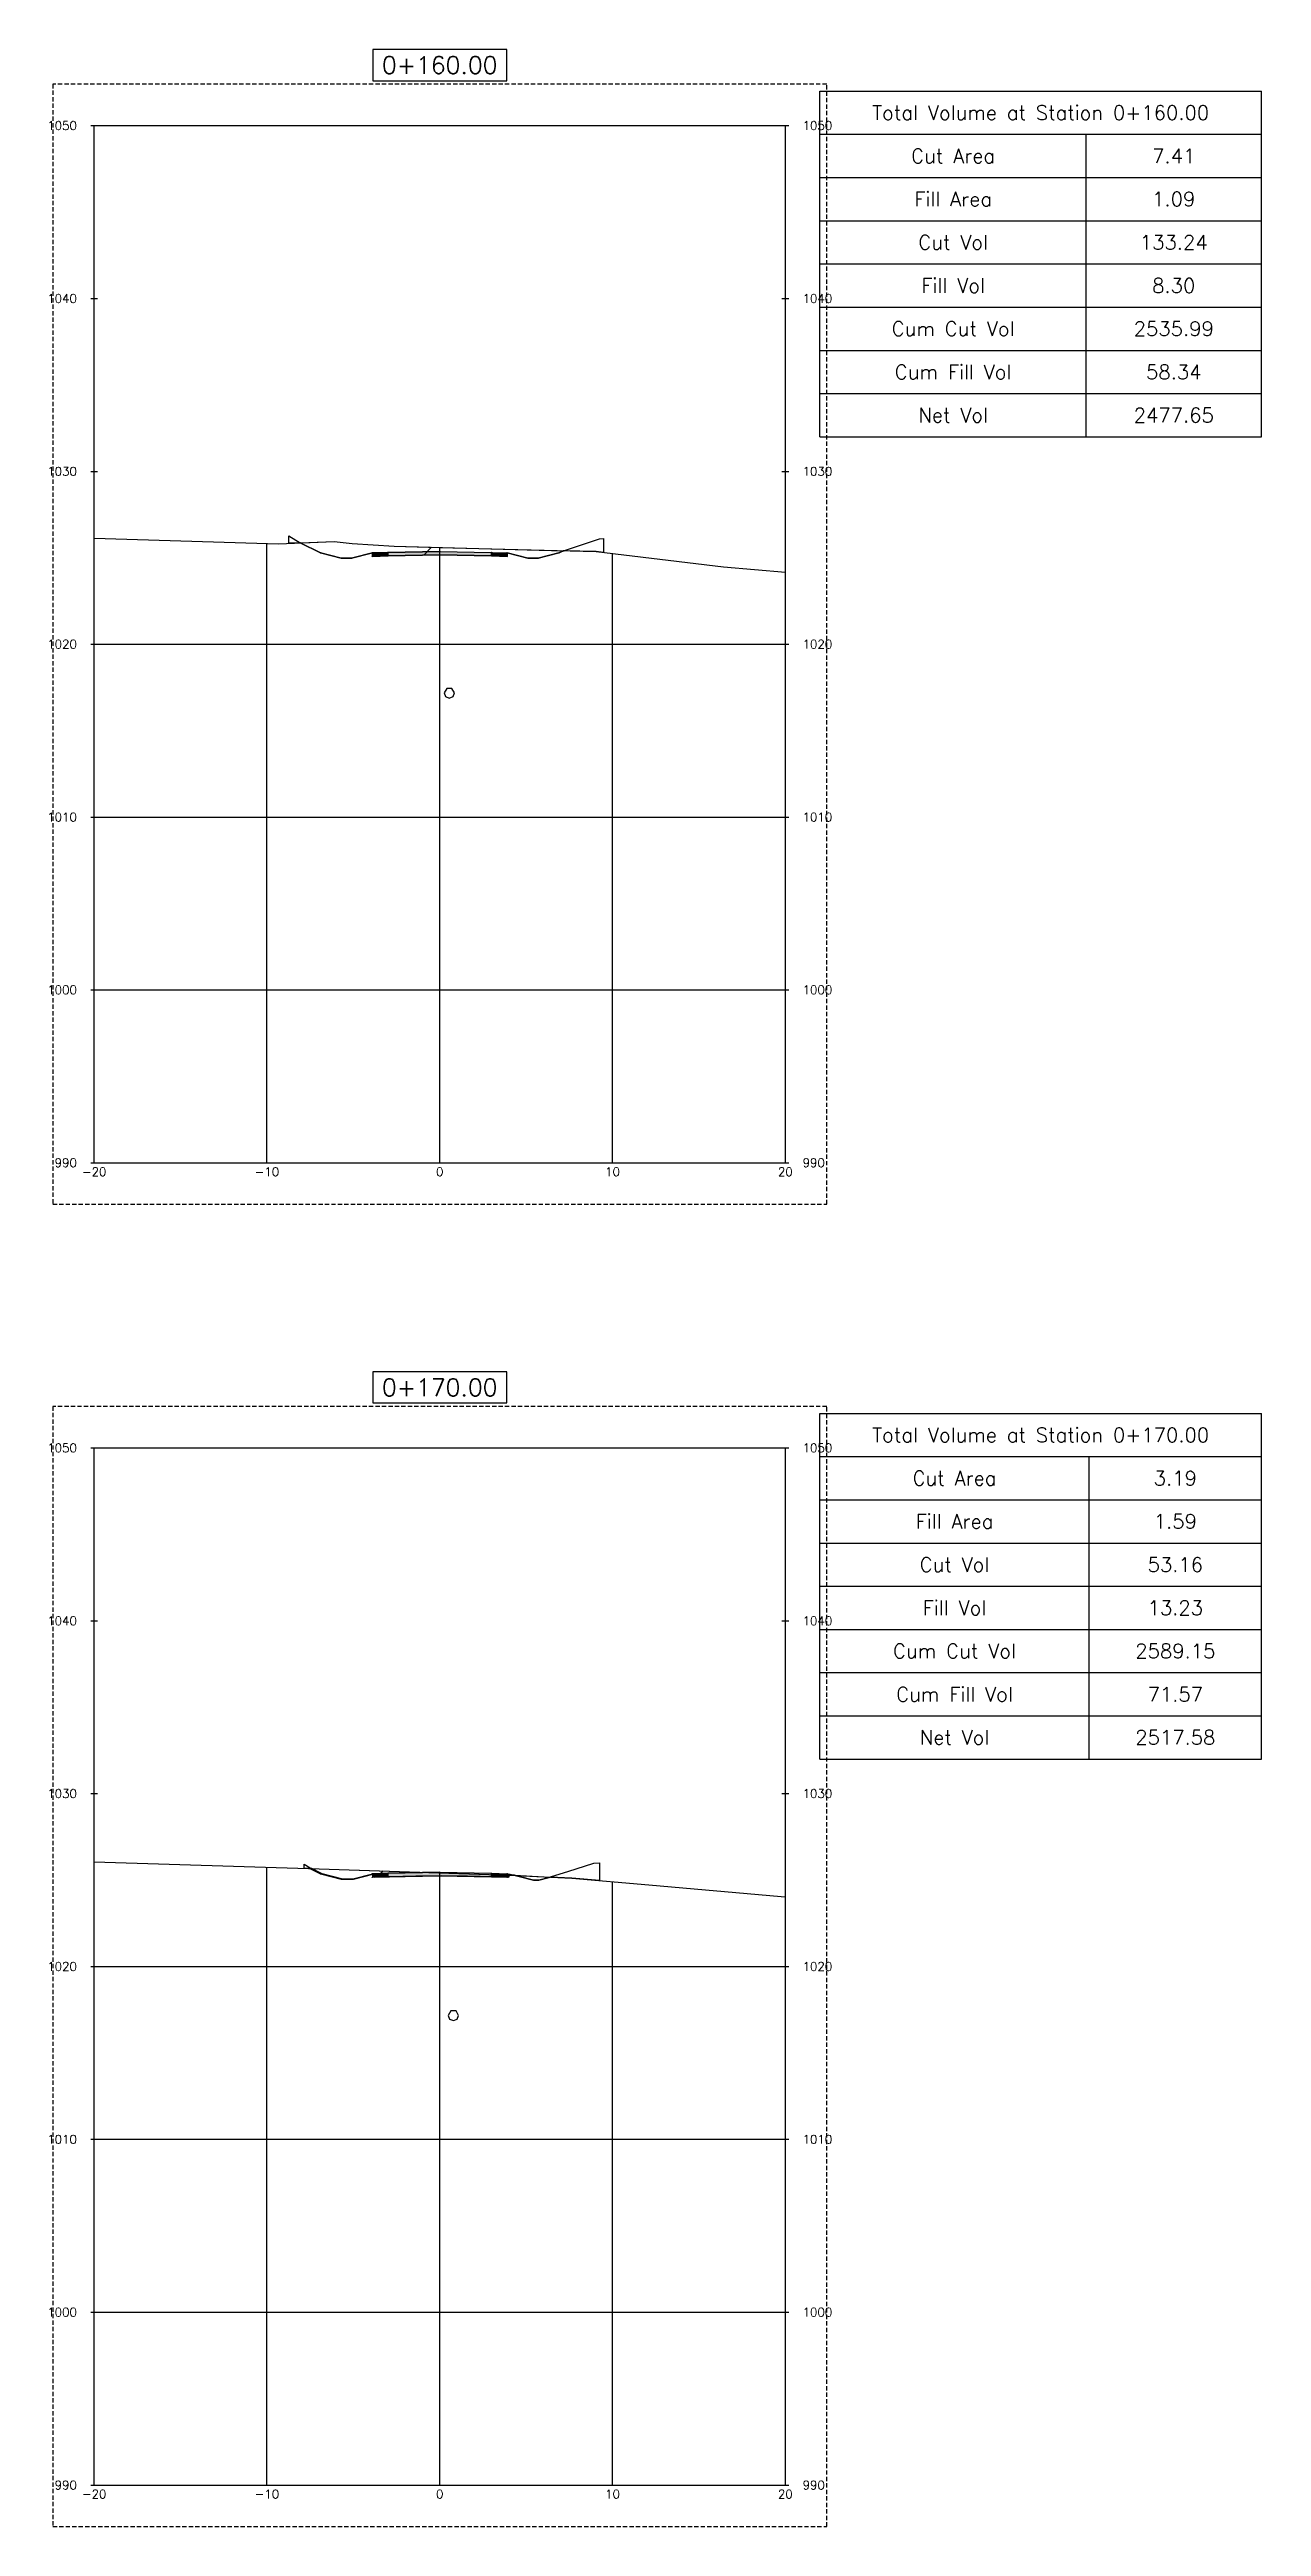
# Model space of a CAD drawing. Header units: metres. Extents: x 517023 to 519141, y 3924953 to 3927827.
# Drawn here: x 518396.4 to 518466.5, y 3925817.7 to 3925961 of the extents above; entities that cross this region are included whole.
import ezdxf

# ---------------------------------------------------------------- set-up
doc = ezdxf.new("R2010")
doc.units = ezdxf.units.M
doc.linetypes.add('DASHED2', pattern=[0.375, 0.25, -0.125])
for name, color, linetype in [('C-ANNO-TABL', 1, 'Continuous'), ('C-ANNO-TABL-TEXT', 150, 'Continuous'), ('C-ANNO-TABL-TITL', 150, 'Continuous'), ('C-ANNO-TABL-TTBL', 5, 'Continuous'), ('C-ROAD-CORR', 5, 'Continuous'), ('C-ROAD-CORR-PATT', 150, 'Continuous'), ('C-ROAD-LINK', 150, 'Continuous'), ('C-ROAD-MARK', 212, 'Continuous'), ('C-ROAD-PROF-TTLB', 5, 'Continuous'), ('C-ROAD-SECT', 7, 'Continuous'), ('C-ROAD-SECT-GRID', 7, 'Continuous'), ('C-ROAD-SECT-TEXT', 92, 'Continuous'), ('C-ROAD-SECT-TICK', 7, 'Continuous'), ('C-ROAD-SECT-TITL', 92, 'Continuous'), ('C-ROAD-SHAP', 32, 'Continuous'), ('C-ROAD-SHAP-PATT', 7, 'Continuous'), ('C-STRM-PIPE', 170, 'Continuous')]:
    doc.layers.add(name, color=color, linetype=linetype)
doc.layers.add('C-ROAD-SECT-BUFR', color=6, linetype='DASHED2', plot=False)
doc.styles.get("Standard").update_dxf_attribs({"font": 'simplex.shx'})

msp = doc.modelspace()

# ---------------------------------------------------------------- texts
at = {"layer": 'C-ANNO-TABL-TEXT', "color": 150, "linetype": 'Continuous', "lineweight": -3, "char_height": 0.833, "attachment_point": 5}
for s, insert in [('7.41', (518461.45, 3925954.89)), ('1.09', (518461.45, 3925952.39)), ('133.24', (518461.45, 3925949.89)), ('8.30', (518461.45, 3925947.39)), ('2535.99', (518461.45, 3925944.89)), ('58.34', (518461.45, 3925942.39)), ('2477.65', (518461.45, 3925939.89)), ('3.19', (518461.54, 3925878.39)), ('1.59', (518461.54, 3925875.89)), ('53.16', (518461.54, 3925873.39)), ('13.23', (518461.54, 3925870.89)), ('2589.15', (518461.54, 3925868.39)), ('71.57', (518461.54, 3925865.89)), ('2517.58', (518461.54, 3925863.39))]:
    msp.add_mtext(s, dxfattribs=dict(at, insert=insert))
at = {"layer": 'C-ANNO-TABL-TITL', "color": 150, "linetype": 'Continuous', "lineweight": -3, "attachment_point": 5}
for s, insert, char_height in [('Total Volume at Station 0+160.00', (518453.75, 3925957.39), 0.8333), ('Cut Area', (518448.68, 3925954.89), 0.833), ('Fill Area', (518448.68, 3925952.39), 0.833), ('Cut Vol', (518448.68, 3925949.89), 0.833), ('Fill Vol', (518448.68, 3925947.39), 0.833), ('Cum Cut Vol', (518448.68, 3925944.89), 0.8333), ('Cum Fill Vol', (518448.68, 3925942.39), 0.8333), ('Net Vol', (518448.68, 3925939.89), 0.833), ('Total Volume at Station 0+170.00', (518453.75, 3925880.89), 0.8333), ('Cut Area', (518448.76, 3925878.39), 0.833), ('Fill Area', (518448.76, 3925875.89), 0.833), ('Cut Vol', (518448.76, 3925873.39), 0.833), ('Fill Vol', (518448.76, 3925870.89), 0.833), ('Cum Cut Vol', (518448.76, 3925868.39), 0.8333), ('Cum Fill Vol', (518448.76, 3925865.89), 0.8333), ('Net Vol', (518448.76, 3925863.39), 0.833)]:
    msp.add_mtext(s, dxfattribs=dict(at, insert=insert, char_height=char_height))
at = {"layer": 'C-ROAD-SECT-TEXT', "color": 92, "linetype": 'Continuous', "lineweight": -3, "char_height": 0.5}
for s, insert, attachment_point in [('1050', (518397.97, 3925956.64), 6), ('1050', (518439.97, 3925956.64), 4), ('1040', (518397.97, 3925946.64), 6), ('1040', (518439.97, 3925946.64), 4), ('1030', (518397.97, 3925936.64), 6), ('1030', (518439.97, 3925936.64), 4), ('1020', (518397.97, 3925926.64), 6), ('1020', (518439.97, 3925926.64), 4), ('1010', (518397.97, 3925916.64), 6), ('1010', (518439.97, 3925916.64), 4), ('1000', (518397.97, 3925906.64), 6), ('1000', (518439.97, 3925906.64), 4), ('990', (518397.97, 3925896.64), 6), ('{\\C3;-20}', (518398.97, 3925896.37), 2), ('{\\C3;-10}', (518408.97, 3925896.37), 2), ('{\\C3;0}', (518418.97, 3925896.37), 2), ('{\\C3;10}', (518428.97, 3925896.37), 2), ('{\\C3;20}', (518438.97, 3925896.37), 2), ('990', (518439.97, 3925896.64), 4), ('1050', (518397.97, 3925880.14), 6), ('1050', (518439.97, 3925880.14), 4), ('1040', (518397.97, 3925870.14), 6), ('1040', (518439.97, 3925870.14), 4), ('1030', (518397.97, 3925860.14), 6), ('1030', (518439.97, 3925860.14), 4), ('1020', (518397.97, 3925850.14), 6), ('1020', (518439.97, 3925850.14), 4), ('1010', (518397.97, 3925840.14), 6), ('1010', (518439.97, 3925840.14), 4), ('1000', (518397.97, 3925830.14), 6), ('1000', (518439.97, 3925830.14), 4), ('990', (518397.97, 3925820.14), 6), ('{\\C3;-20}', (518398.97, 3925819.87), 2), ('{\\C3;-10}', (518408.97, 3925819.87), 2), ('{\\C3;0}', (518418.97, 3925819.87), 2), ('{\\C3;10}', (518428.97, 3925819.87), 2), ('{\\C3;20}', (518438.97, 3925819.87), 2), ('990', (518439.97, 3925820.14), 4)]:
    msp.add_mtext(s, dxfattribs=dict(at, insert=insert, attachment_point=attachment_point))
at = {"layer": 'C-ROAD-SECT-TITL', "color": 92, "linetype": 'Continuous', "lineweight": -3, "char_height": 1, "attachment_point": 8}
for s, insert in [('0+160.00', (518418.97, 3925959.64)), ('0+170.00', (518418.97, 3925883.14))]:
    msp.add_mtext(s, dxfattribs=dict(at, insert=insert))

# ---------------------------------------------------------------- hatches: boundary and pattern name
at = {"layer": 'C-ROAD-CORR-PATT', "linetype": 'Continuous', "lineweight": -3}
h = msp.add_hatch(dxfattribs=at)
h.set_pattern_fill('ANSI31', color=3, scale=1.75, style=0)
h.set_pattern_definition([(45, (518426.1296, 3925932.0477), (-3.9289, 3.9289), [])])
h.paths.add_polyline_path([(518426.13, 3925932.05), (518428.21, 3925932.74), (518428.44, 3925932.75), (518428.44, 3925931.95), (518428.02, 3925932)])
h.paths.add_polyline_path([(518410.23, 3925932.48), (518410.23, 3925932.9), (518410.9, 3925932.51)])
h = msp.add_hatch(dxfattribs=at)
h.set_pattern_fill('ANSI31', color=1, scale=1.75, style=0)
h.set_pattern_definition([(45, (518410.896, 3925932.506), (-3.9289, 3.9289), [])])
h.paths.add_polyline_path([(518410.9, 3925932.51), (518412.85, 3925932.59), (518413.91, 3925932.47), (518416.33, 3925932.31), (518426.13, 3925932.05), (518425.87, 3925931.92), (518424.67, 3925931.62), (518424.07, 3925931.62), (518422.87, 3925931.92), (518422.87, 3925931.72), (518421.97, 3925931.75), (518418.97, 3925931.81), (518415.97, 3925931.75), (518415.07, 3925931.72), (518415.07, 3925931.92), (518413.87, 3925931.62), (518413.27, 3925931.62), (518412.07, 3925931.92)])
h = msp.add_hatch(dxfattribs=at)
h.set_pattern_fill('ANSI31', color=3, scale=1.75, style=0)
h.set_pattern_definition([(45, (518425.3564, 3925855.3143), (-3.9289, 3.9289), [])])
h.paths.add_polyline_path([(518425.36, 3925855.31), (518425.44, 3925855.35), (518426.38, 3925855.63), (518427.88, 3925856.12), (518428.22, 3925856.14), (518428.22, 3925855.11), (518426.61, 3925855.25)])
h.paths.add_polyline_path([(518422.97, 3925855.43), (518422.97, 3925855.5), (518423.3, 3925855.42), (518422.97, 3925855.43)])
h.paths.add_polyline_path([(518411.13, 3925855.81), (518411.13, 3925856.05), (518411.47, 3925855.85), (518411.57, 3925855.8)])
h = msp.add_hatch(dxfattribs=at)
h.set_pattern_fill('ANSI31', color=1, scale=1.75, style=0)
h.set_pattern_definition([(45, (518423.2967, 3925855.416), (-3.9289, 3.9289), [])])
h.paths.add_polyline_path([(518423.3, 3925855.42), (518425.36, 3925855.31), (518425.31, 3925855.29), (518424.7, 3925855.14), (518424.4, 3925855.14), (518423.57, 3925855.35)])
h.paths.add_polyline_path([(518411.57, 3925855.8), (518411.99, 3925855.79), (518422.97, 3925855.43), (518422.97, 3925855.4), (518422.97, 3925855.3), (518422.52, 3925855.32), (518422.07, 3925855.33), (518420.58, 3925855.36), (518419.07, 3925855.39), (518417.58, 3925855.36), (518416.07, 3925855.33), (518415.62, 3925855.32), (518415.17, 3925855.3), (518415.17, 3925855.4), (518415.17, 3925855.5), (518414.57, 3925855.35), (518413.97, 3925855.2), (518413.67, 3925855.2), (518413.37, 3925855.2), (518412.77, 3925855.35), (518412.17, 3925855.5), (518412.05, 3925855.56)])
at = {"layer": 'C-ROAD-SHAP-PATT', "linetype": 'Continuous', "lineweight": -3}
for points in [[(518415.97, 3925931.95), (518415.07, 3925931.92), (518415.07, 3925931.72), (518415.97, 3925931.75)], [(518418.97, 3925932.01), (518415.97, 3925931.95), (518415.97, 3925931.75), (518418.97, 3925931.81)], [(518418.97, 3925932.01), (518421.97, 3925931.95), (518421.97, 3925931.75), (518418.97, 3925931.81)], [(518421.97, 3925931.95), (518422.87, 3925931.92), (518422.87, 3925931.72), (518421.97, 3925931.75)], [(518415.97, 3925855.53), (518415.07, 3925855.5), (518415.07, 3925855.3), (518415.97, 3925855.33)], [(518418.97, 3925855.59), (518415.97, 3925855.53), (518415.97, 3925855.33), (518418.97, 3925855.39)], [(518418.97, 3925855.59), (518421.97, 3925855.53), (518421.97, 3925855.33), (518418.97, 3925855.39)], [(518421.97, 3925855.53), (518422.87, 3925855.5), (518422.87, 3925855.3), (518421.97, 3925855.33)]]:
    msp.add_hatch(color=7, dxfattribs=at).paths.add_polyline_path(points)

# ---------------------------------------------------------------- linework, layer by layer
at = {"layer": 'C-ANNO-TABL', "color": 1, "linetype": 'Continuous', "lineweight": -3}
for p, q in [((518440.97, 3925956.14), (518466.53, 3925956.14)), ((518456.38, 3925938.64), (518456.38, 3925956.14)), ((518440.97, 3925953.64), (518466.53, 3925953.64)), ((518440.97, 3925951.14), (518466.53, 3925951.14)), ((518440.97, 3925948.64), (518466.53, 3925948.64)), ((518440.97, 3925946.14), (518466.53, 3925946.14)), ((518440.97, 3925943.64), (518466.53, 3925943.64)), ((518440.97, 3925941.14), (518466.53, 3925941.14)), ((518440.97, 3925879.64), (518466.53, 3925879.64)), ((518456.55, 3925862.14), (518456.55, 3925879.64)), ((518440.97, 3925877.14), (518466.53, 3925877.14)), ((518440.97, 3925874.64), (518466.53, 3925874.64)), ((518440.97, 3925872.14), (518466.53, 3925872.14)), ((518440.97, 3925869.64), (518466.53, 3925869.64)), ((518440.97, 3925867.14), (518466.53, 3925867.14)), ((518440.97, 3925864.64), (518466.53, 3925864.64))]:
    msp.add_line(p, q, dxfattribs=at)
at = {"layer": 'C-ANNO-TABL-TTBL', "color": 5, "linetype": 'Continuous', "lineweight": -3}
for p, q in [((518440.97, 3925958.64), (518466.53, 3925958.64)), ((518440.97, 3925938.64), (518440.97, 3925958.64)), ((518466.53, 3925938.64), (518466.53, 3925958.64)), ((518440.97, 3925938.64), (518466.53, 3925938.64)), ((518440.97, 3925882.14), (518466.53, 3925882.14)), ((518440.97, 3925862.14), (518440.97, 3925882.14)), ((518466.53, 3925862.14), (518466.53, 3925882.14)), ((518440.97, 3925862.14), (518466.53, 3925862.14))]:
    msp.add_line(p, q, dxfattribs=at)
at = {"layer": 'C-ROAD-CORR', "color": 3, "linetype": 'Continuous', "lineweight": -3}
for p, q in [((518410.23, 3925932.48), (518410.23, 3925932.9)), ((518410.23, 3925932.9), (518410.9, 3925932.51)), ((518410.9, 3925932.51), (518410.23, 3925932.48)), ((518426.13, 3925932.05), (518428.21, 3925932.74)), ((518428.02, 3925932), (518426.13, 3925932.05)), ((518428.44, 3925931.95), (518428.02, 3925932)), ((518428.21, 3925932.74), (518428.44, 3925932.75)), ((518428.44, 3925932.75), (518428.44, 3925931.95)), ((518411.13, 3925855.81), (518411.13, 3925856.05)), ((518411.13, 3925856.05), (518411.47, 3925855.85)), ((518411.57, 3925855.8), (518411.13, 3925855.81)), ((518411.47, 3925855.85), (518411.57, 3925855.8)), ((518422.97, 3925855.43), (518422.97, 3925855.5)), ((518422.97, 3925855.5), (518423.3, 3925855.42)), ((518423.3, 3925855.42), (518422.97, 3925855.43)), ((518422.97, 3925855.43), (518422.97, 3925855.43)), ((518425.44, 3925855.35), (518426.38, 3925855.63)), ((518426.38, 3925855.63), (518427.88, 3925856.12)), ((518427.88, 3925856.12), (518428.22, 3925856.14)), ((518428.22, 3925856.14), (518428.22, 3925855.11)), ((518425.36, 3925855.31), (518425.44, 3925855.35)), ((518426.61, 3925855.25), (518425.36, 3925855.31)), ((518428.22, 3925855.11), (518426.61, 3925855.25))]:
    msp.add_line(p, q, dxfattribs=at)
at = {"layer": 'C-ROAD-CORR', "color": 1, "linetype": 'Continuous', "lineweight": -3}
for p, q in [((518410.9, 3925932.51), (518412.85, 3925932.59)), ((518412.07, 3925931.92), (518410.9, 3925932.51)), ((518413.27, 3925931.62), (518412.07, 3925931.92)), ((518412.85, 3925932.59), (518413.91, 3925932.47)), ((518413.87, 3925931.62), (518413.27, 3925931.62)), ((518415.07, 3925931.92), (518413.87, 3925931.62)), ((518413.91, 3925932.47), (518416.33, 3925932.31)), ((518415.07, 3925931.72), (518415.07, 3925931.92)), ((518415.97, 3925931.75), (518415.07, 3925931.72)), ((518418.97, 3925931.81), (518415.97, 3925931.75)), ((518416.33, 3925932.31), (518426.13, 3925932.05)), ((518421.97, 3925931.75), (518418.97, 3925931.81)), ((518422.87, 3925931.72), (518421.97, 3925931.75)), ((518424.07, 3925931.62), (518422.87, 3925931.92)), ((518422.87, 3925931.92), (518422.87, 3925931.72)), ((518424.67, 3925931.62), (518424.07, 3925931.62)), ((518425.87, 3925931.92), (518424.67, 3925931.62)), ((518426.13, 3925932.05), (518425.87, 3925931.92)), ((518411.57, 3925855.8), (518411.99, 3925855.79)), ((518412.05, 3925855.56), (518411.57, 3925855.8)), ((518411.99, 3925855.79), (518422.97, 3925855.43)), ((518412.17, 3925855.5), (518412.05, 3925855.56)), ((518412.77, 3925855.35), (518412.17, 3925855.5)), ((518415.17, 3925855.5), (518414.57, 3925855.35)), ((518415.17, 3925855.4), (518415.17, 3925855.5)), ((518422.97, 3925855.43), (518422.97, 3925855.4)), ((518423.3, 3925855.42), (518425.36, 3925855.31)), ((518423.57, 3925855.35), (518423.3, 3925855.42)), ((518413.37, 3925855.2), (518412.77, 3925855.35)), ((518413.67, 3925855.2), (518413.37, 3925855.2)), ((518413.97, 3925855.2), (518413.67, 3925855.2)), ((518414.57, 3925855.35), (518413.97, 3925855.2)), ((518415.17, 3925855.3), (518415.17, 3925855.4)), ((518415.62, 3925855.32), (518415.17, 3925855.3)), ((518416.07, 3925855.33), (518415.62, 3925855.32)), ((518417.58, 3925855.36), (518416.07, 3925855.33)), ((518419.07, 3925855.39), (518417.58, 3925855.36)), ((518420.58, 3925855.36), (518419.07, 3925855.39)), ((518422.07, 3925855.33), (518420.58, 3925855.36)), ((518422.52, 3925855.32), (518422.07, 3925855.33)), ((518422.97, 3925855.3), (518422.52, 3925855.32)), ((518422.97, 3925855.4), (518422.97, 3925855.3)), ((518424.4, 3925855.14), (518423.57, 3925855.35)), ((518424.7, 3925855.14), (518424.4, 3925855.14)), ((518425.31, 3925855.29), (518424.7, 3925855.14)), ((518425.36, 3925855.31), (518425.31, 3925855.29))]:
    msp.add_line(p, q, dxfattribs=at)
at = {"layer": 'C-ROAD-LINK', "color": 150, "linetype": 'Continuous', "lineweight": -3}
for p, q in [((518410.9, 3925932.51), (518412.07, 3925931.92)), ((518412.07, 3925931.92), (518413.27, 3925931.62)), ((518413.27, 3925931.62), (518413.87, 3925931.62)), ((518413.87, 3925931.62), (518415.07, 3925931.92)), ((518415.07, 3925931.92), (518415.97, 3925931.95)), ((518415.07, 3925931.92), (518415.07, 3925931.72)), ((518415.07, 3925931.72), (518415.97, 3925931.75)), ((518415.97, 3925931.95), (518418.97, 3925932.01)), ((518415.97, 3925931.95), (518415.97, 3925931.75)), ((518415.97, 3925931.75), (518415.97, 3925931.95)), ((518415.97, 3925931.75), (518418.97, 3925931.81)), ((518418.97, 3925932.01), (518421.97, 3925931.95)), ((518418.97, 3925931.81), (518418.97, 3925932.01)), ((518418.97, 3925931.81), (518421.97, 3925931.75)), ((518421.97, 3925931.95), (518421.97, 3925931.75)), ((518421.97, 3925931.95), (518422.87, 3925931.92)), ((518421.97, 3925931.75), (518421.97, 3925931.95)), ((518421.97, 3925931.75), (518422.87, 3925931.72)), ((518422.87, 3925931.92), (518422.87, 3925931.72)), ((518422.87, 3925931.92), (518424.07, 3925931.62)), ((518424.07, 3925931.62), (518424.67, 3925931.62)), ((518424.67, 3925931.62), (518425.87, 3925931.92)), ((518425.87, 3925931.92), (518426.13, 3925932.05)), ((518411.46, 3925855.8), (518412.07, 3925855.5)), ((518412.07, 3925855.5), (518413.27, 3925855.2)), ((518413.87, 3925855.2), (518415.07, 3925855.5)), ((518415.07, 3925855.5), (518415.97, 3925855.53)), ((518415.07, 3925855.5), (518415.07, 3925855.3)), ((518415.97, 3925855.53), (518418.97, 3925855.59)), ((518415.97, 3925855.53), (518415.97, 3925855.33)), ((518415.97, 3925855.33), (518415.97, 3925855.53)), ((518418.97, 3925855.59), (518421.97, 3925855.53)), ((518418.97, 3925855.39), (518418.97, 3925855.59)), ((518421.97, 3925855.53), (518421.97, 3925855.33)), ((518421.97, 3925855.53), (518422.87, 3925855.5)), ((518421.97, 3925855.33), (518421.97, 3925855.53)), ((518422.87, 3925855.5), (518422.87, 3925855.3)), ((518422.87, 3925855.5), (518423.17, 3925855.42)), ((518413.27, 3925855.2), (518413.87, 3925855.2)), ((518415.07, 3925855.3), (518415.97, 3925855.33)), ((518415.97, 3925855.33), (518418.97, 3925855.39)), ((518418.97, 3925855.39), (518421.97, 3925855.33)), ((518421.97, 3925855.33), (518422.87, 3925855.3))]:
    msp.add_line(p, q, dxfattribs=at)
at = {"layer": 'C-ROAD-MARK', "color": 212, "linetype": 'Continuous', "lineweight": -3}
for centre in [(518410.9, 3925932.51), (518412.07, 3925931.92), (518413.27, 3925931.62), (518413.87, 3925931.62), (518415.07, 3925931.92), (518415.07, 3925931.72), (518415.97, 3925931.95), (518415.97, 3925931.75), (518418.97, 3925932.01), (518418.97, 3925931.81), (518421.97, 3925931.95), (518421.97, 3925931.75), (518422.87, 3925931.92), (518422.87, 3925931.72), (518424.07, 3925931.62), (518424.67, 3925931.62), (518425.87, 3925931.92), (518426.13, 3925932.05), (518411.46, 3925855.8), (518412.07, 3925855.5), (518415.07, 3925855.5), (518415.97, 3925855.53), (518418.97, 3925855.59), (518418.97, 3925855.39), (518421.97, 3925855.53), (518422.87, 3925855.5), (518423.17, 3925855.42), (518413.27, 3925855.2), (518413.87, 3925855.2), (518415.07, 3925855.3), (518415.97, 3925855.33), (518421.97, 3925855.33), (518422.87, 3925855.3)]:
    msp.add_circle(centre, 0.015, dxfattribs=at)
at = {"layer": 'C-ROAD-PROF-TTLB', "color": 5, "linetype": 'Continuous', "lineweight": -3}
for p, q in [((518398.97, 3925896.64), (518398.97, 3925956.64)), ((518398.97, 3925956.64), (518438.97, 3925956.64)), ((518438.97, 3925896.64), (518438.97, 3925956.64)), ((518398.97, 3925896.64), (518438.97, 3925896.64)), ((518398.97, 3925820.14), (518398.97, 3925880.14)), ((518398.97, 3925880.14), (518438.97, 3925880.14)), ((518438.97, 3925820.14), (518438.97, 3925880.14)), ((518398.97, 3925820.14), (518438.97, 3925820.14))]:
    msp.add_line(p, q, dxfattribs=at)
at = {"layer": 'C-ROAD-SECT', "color": 7, "linetype": 'Continuous', "lineweight": -3}
for points in [[(518410.23, 3925932.9), (518410.9, 3925932.51), (518412.07, 3925931.92), (518413.27, 3925931.62), (518413.87, 3925931.62), (518415.07, 3925931.92), (518415.07, 3925931.72), (518415.97, 3925931.75), (518418.97, 3925931.81), (518421.97, 3925931.75), (518422.87, 3925931.72), (518422.87, 3925931.92), (518424.07, 3925931.62), (518424.67, 3925931.62), (518425.87, 3925931.92), (518426.13, 3925932.05), (518428.21, 3925932.74), (518428.44, 3925932.75)], [(518398.97, 3925932.78), (518409.64, 3925932.45), (518412.85, 3925932.59), (518413.91, 3925932.47), (518416.33, 3925932.31), (518418.97, 3925932.24), (518428.02, 3925932), (518435.39, 3925931.12), (518438.97, 3925930.8)], [(518398.97, 3925856.2), (518411.99, 3925855.79), (518418.97, 3925855.56), (518422.97, 3925855.43), (518426.61, 3925855.25), (518431.07, 3925854.87), (518438.73, 3925854.19), (518438.97, 3925854.16)], [(518411.13, 3925856.05), (518411.47, 3925855.85), (518412.05, 3925855.56), (518412.17, 3925855.5), (518412.77, 3925855.35), (518413.37, 3925855.2), (518413.67, 3925855.2), (518413.97, 3925855.2), (518414.57, 3925855.35), (518415.17, 3925855.5), (518415.17, 3925855.4), (518415.17, 3925855.3), (518415.62, 3925855.32), (518416.07, 3925855.33), (518417.58, 3925855.36), (518418.97, 3925855.39), (518419.07, 3925855.39), (518420.58, 3925855.36), (518422.07, 3925855.33), (518422.52, 3925855.32), (518422.97, 3925855.3), (518422.97, 3925855.4), (518422.97, 3925855.5), (518423.57, 3925855.35), (518424.4, 3925855.14), (518424.7, 3925855.14), (518425.31, 3925855.29), (518425.44, 3925855.35), (518426.38, 3925855.63), (518427.88, 3925856.12), (518428.22, 3925856.14)]]:
    msp.add_lwpolyline(points, dxfattribs=at)
at = {"layer": 'C-ROAD-SECT-BUFR', "color": 6, "linetype": 'DASHED2', "lineweight": -3}
for p, q in [((518441.37, 3925959.04), (518396.57, 3925959.04)), ((518396.57, 3925959.04), (518396.57, 3925894.24)), ((518441.37, 3925894.24), (518441.37, 3925959.04)), ((518396.57, 3925894.24), (518441.37, 3925894.24)), ((518441.37, 3925882.54), (518396.57, 3925882.54)), ((518396.57, 3925882.54), (518396.57, 3925817.74)), ((518441.37, 3925817.74), (518441.37, 3925882.54)), ((518396.57, 3925817.74), (518441.37, 3925817.74))]:
    msp.add_line(p, q, dxfattribs=at)
at = {"layer": 'C-ROAD-SECT-GRID', "color": 7, "linetype": 'Continuous', "lineweight": -3}
for p, q in [((518398.97, 3925896.64), (518398.97, 3925932.78)), ((518408.97, 3925896.64), (518408.97, 3925932.47)), ((518418.97, 3925896.64), (518418.97, 3925932.24)), ((518428.97, 3925896.64), (518428.97, 3925931.88)), ((518438.97, 3925896.64), (518438.97, 3925930.8)), ((518398.97, 3925926.64), (518438.97, 3925926.64)), ((518398.97, 3925916.64), (518438.97, 3925916.64)), ((518398.97, 3925906.64), (518438.97, 3925906.64)), ((518398.97, 3925896.64), (518438.97, 3925896.64)), ((518398.97, 3925820.14), (518398.97, 3925856.2)), ((518408.97, 3925820.14), (518408.97, 3925855.88)), ((518418.97, 3925820.14), (518418.97, 3925855.56)), ((518428.97, 3925820.14), (518428.97, 3925855.05)), ((518438.97, 3925820.14), (518438.97, 3925854.16)), ((518398.97, 3925850.14), (518438.97, 3925850.14)), ((518398.97, 3925840.14), (518438.97, 3925840.14)), ((518398.97, 3925830.14), (518438.97, 3925830.14)), ((518398.97, 3925820.14), (518438.97, 3925820.14))]:
    msp.add_line(p, q, dxfattribs=at)
at = {"layer": 'C-ROAD-SECT-TICK', "color": 7, "linetype": 'Continuous', "lineweight": -3}
for p, q in [((518398.77, 3925956.64), (518399.17, 3925956.64)), ((518438.77, 3925956.64), (518439.17, 3925956.64)), ((518398.77, 3925946.64), (518399.17, 3925946.64)), ((518438.77, 3925946.64), (518439.17, 3925946.64)), ((518398.77, 3925936.64), (518399.17, 3925936.64)), ((518438.77, 3925936.64), (518439.17, 3925936.64)), ((518398.77, 3925926.64), (518399.17, 3925926.64)), ((518438.77, 3925926.64), (518439.17, 3925926.64)), ((518398.77, 3925916.64), (518399.17, 3925916.64)), ((518438.77, 3925916.64), (518439.17, 3925916.64)), ((518398.77, 3925906.64), (518399.17, 3925906.64)), ((518438.77, 3925906.64), (518439.17, 3925906.64)), ((518398.77, 3925896.64), (518399.17, 3925896.64)), ((518438.77, 3925896.64), (518439.17, 3925896.64)), ((518398.77, 3925880.14), (518399.17, 3925880.14)), ((518438.77, 3925880.14), (518439.17, 3925880.14)), ((518398.77, 3925870.14), (518399.17, 3925870.14)), ((518438.77, 3925870.14), (518439.17, 3925870.14)), ((518398.77, 3925860.14), (518399.17, 3925860.14)), ((518438.77, 3925860.14), (518439.17, 3925860.14)), ((518398.77, 3925850.14), (518399.17, 3925850.14)), ((518438.77, 3925850.14), (518439.17, 3925850.14)), ((518398.77, 3925840.14), (518399.17, 3925840.14)), ((518438.77, 3925840.14), (518439.17, 3925840.14)), ((518398.77, 3925830.14), (518399.17, 3925830.14)), ((518438.77, 3925830.14), (518439.17, 3925830.14)), ((518398.77, 3925820.14), (518399.17, 3925820.14)), ((518438.77, 3925820.14), (518439.17, 3925820.14))]:
    msp.add_line(p, q, dxfattribs=at)
at = {"layer": 'C-ROAD-SECT-TITL', "color": 92, "linetype": 'Continuous', "lineweight": -3}
for points in [[(518415.09, 3925959.24), (518422.85, 3925959.24), (518422.85, 3925961.04), (518415.09, 3925961.04)], [(518415.09, 3925882.74), (518422.85, 3925882.74), (518422.85, 3925884.54), (518415.09, 3925884.54)]]:
    msp.add_3dface(points, dxfattribs=at)
at = {"layer": 'C-ROAD-SHAP', "color": 32, "linetype": 'Continuous', "lineweight": -3}
for p, q in [((518415.97, 3925931.95), (518415.07, 3925931.92)), ((518415.07, 3925931.92), (518415.07, 3925931.72)), ((518415.07, 3925931.72), (518415.97, 3925931.75)), ((518418.97, 3925932.01), (518415.97, 3925931.95)), ((518415.97, 3925931.95), (518415.97, 3925931.75)), ((518415.97, 3925931.75), (518415.97, 3925931.95)), ((518415.97, 3925931.75), (518418.97, 3925931.81)), ((518418.97, 3925932.01), (518421.97, 3925931.95)), ((518418.97, 3925931.81), (518418.97, 3925932.01)), ((518421.97, 3925931.75), (518418.97, 3925931.81)), ((518421.97, 3925931.95), (518421.97, 3925931.75)), ((518421.97, 3925931.95), (518422.87, 3925931.92)), ((518421.97, 3925931.75), (518421.97, 3925931.95)), ((518422.87, 3925931.72), (518421.97, 3925931.75)), ((518422.87, 3925931.92), (518422.87, 3925931.72)), ((518415.97, 3925855.53), (518415.07, 3925855.5)), ((518415.07, 3925855.5), (518415.07, 3925855.3)), ((518418.97, 3925855.59), (518415.97, 3925855.53)), ((518415.97, 3925855.53), (518415.97, 3925855.33)), ((518415.97, 3925855.33), (518415.97, 3925855.53)), ((518418.97, 3925855.59), (518421.97, 3925855.53)), ((518418.97, 3925855.39), (518418.97, 3925855.59)), ((518421.97, 3925855.53), (518421.97, 3925855.33)), ((518421.97, 3925855.53), (518422.87, 3925855.5)), ((518421.97, 3925855.33), (518421.97, 3925855.53)), ((518422.87, 3925855.5), (518422.87, 3925855.3)), ((518415.07, 3925855.3), (518415.97, 3925855.33)), ((518415.97, 3925855.33), (518418.97, 3925855.39)), ((518421.97, 3925855.33), (518418.97, 3925855.39)), ((518422.87, 3925855.3), (518421.97, 3925855.33))]:
    msp.add_line(p, q, dxfattribs=at)
at = {"layer": 'C-STRM-PIPE', "color": 170, "linetype": 'Continuous', "lineweight": -3}
for points in [[(518419.37, 3925924.08), (518419.22, 3925923.82)], [(518419.22, 3925923.82), (518419.31, 3925923.61)], [(518419.31, 3925923.61), (518419.52, 3925923.52)], [(518419.67, 3925924.08), (518419.37, 3925924.08)], [(518419.52, 3925923.52), (518419.74, 3925923.61)], [(518419.82, 3925923.82), (518419.67, 3925924.08)], [(518419.74, 3925923.61), (518419.82, 3925923.82)], [(518419.61, 3925847.57), (518419.46, 3925847.31)], [(518419.46, 3925847.31), (518419.54, 3925847.09)], [(518419.54, 3925847.09), (518419.76, 3925847.01)], [(518419.91, 3925847.57), (518419.61, 3925847.57)], [(518419.76, 3925847.01), (518419.97, 3925847.09)], [(518420.06, 3925847.31), (518419.91, 3925847.57)], [(518419.97, 3925847.09), (518420.06, 3925847.31)]]:
    msp.add_lwpolyline(points, dxfattribs=at)

msp.set_redraw_order([(e.dxf.handle, doc.entitydb.next_handle()) for e in msp.query("TEXT MTEXT ATTDEF DIMENSION ARC_DIMENSION")])  # texts and dimensions are drawn at this point

doc.saveas('drawing.dxf')
